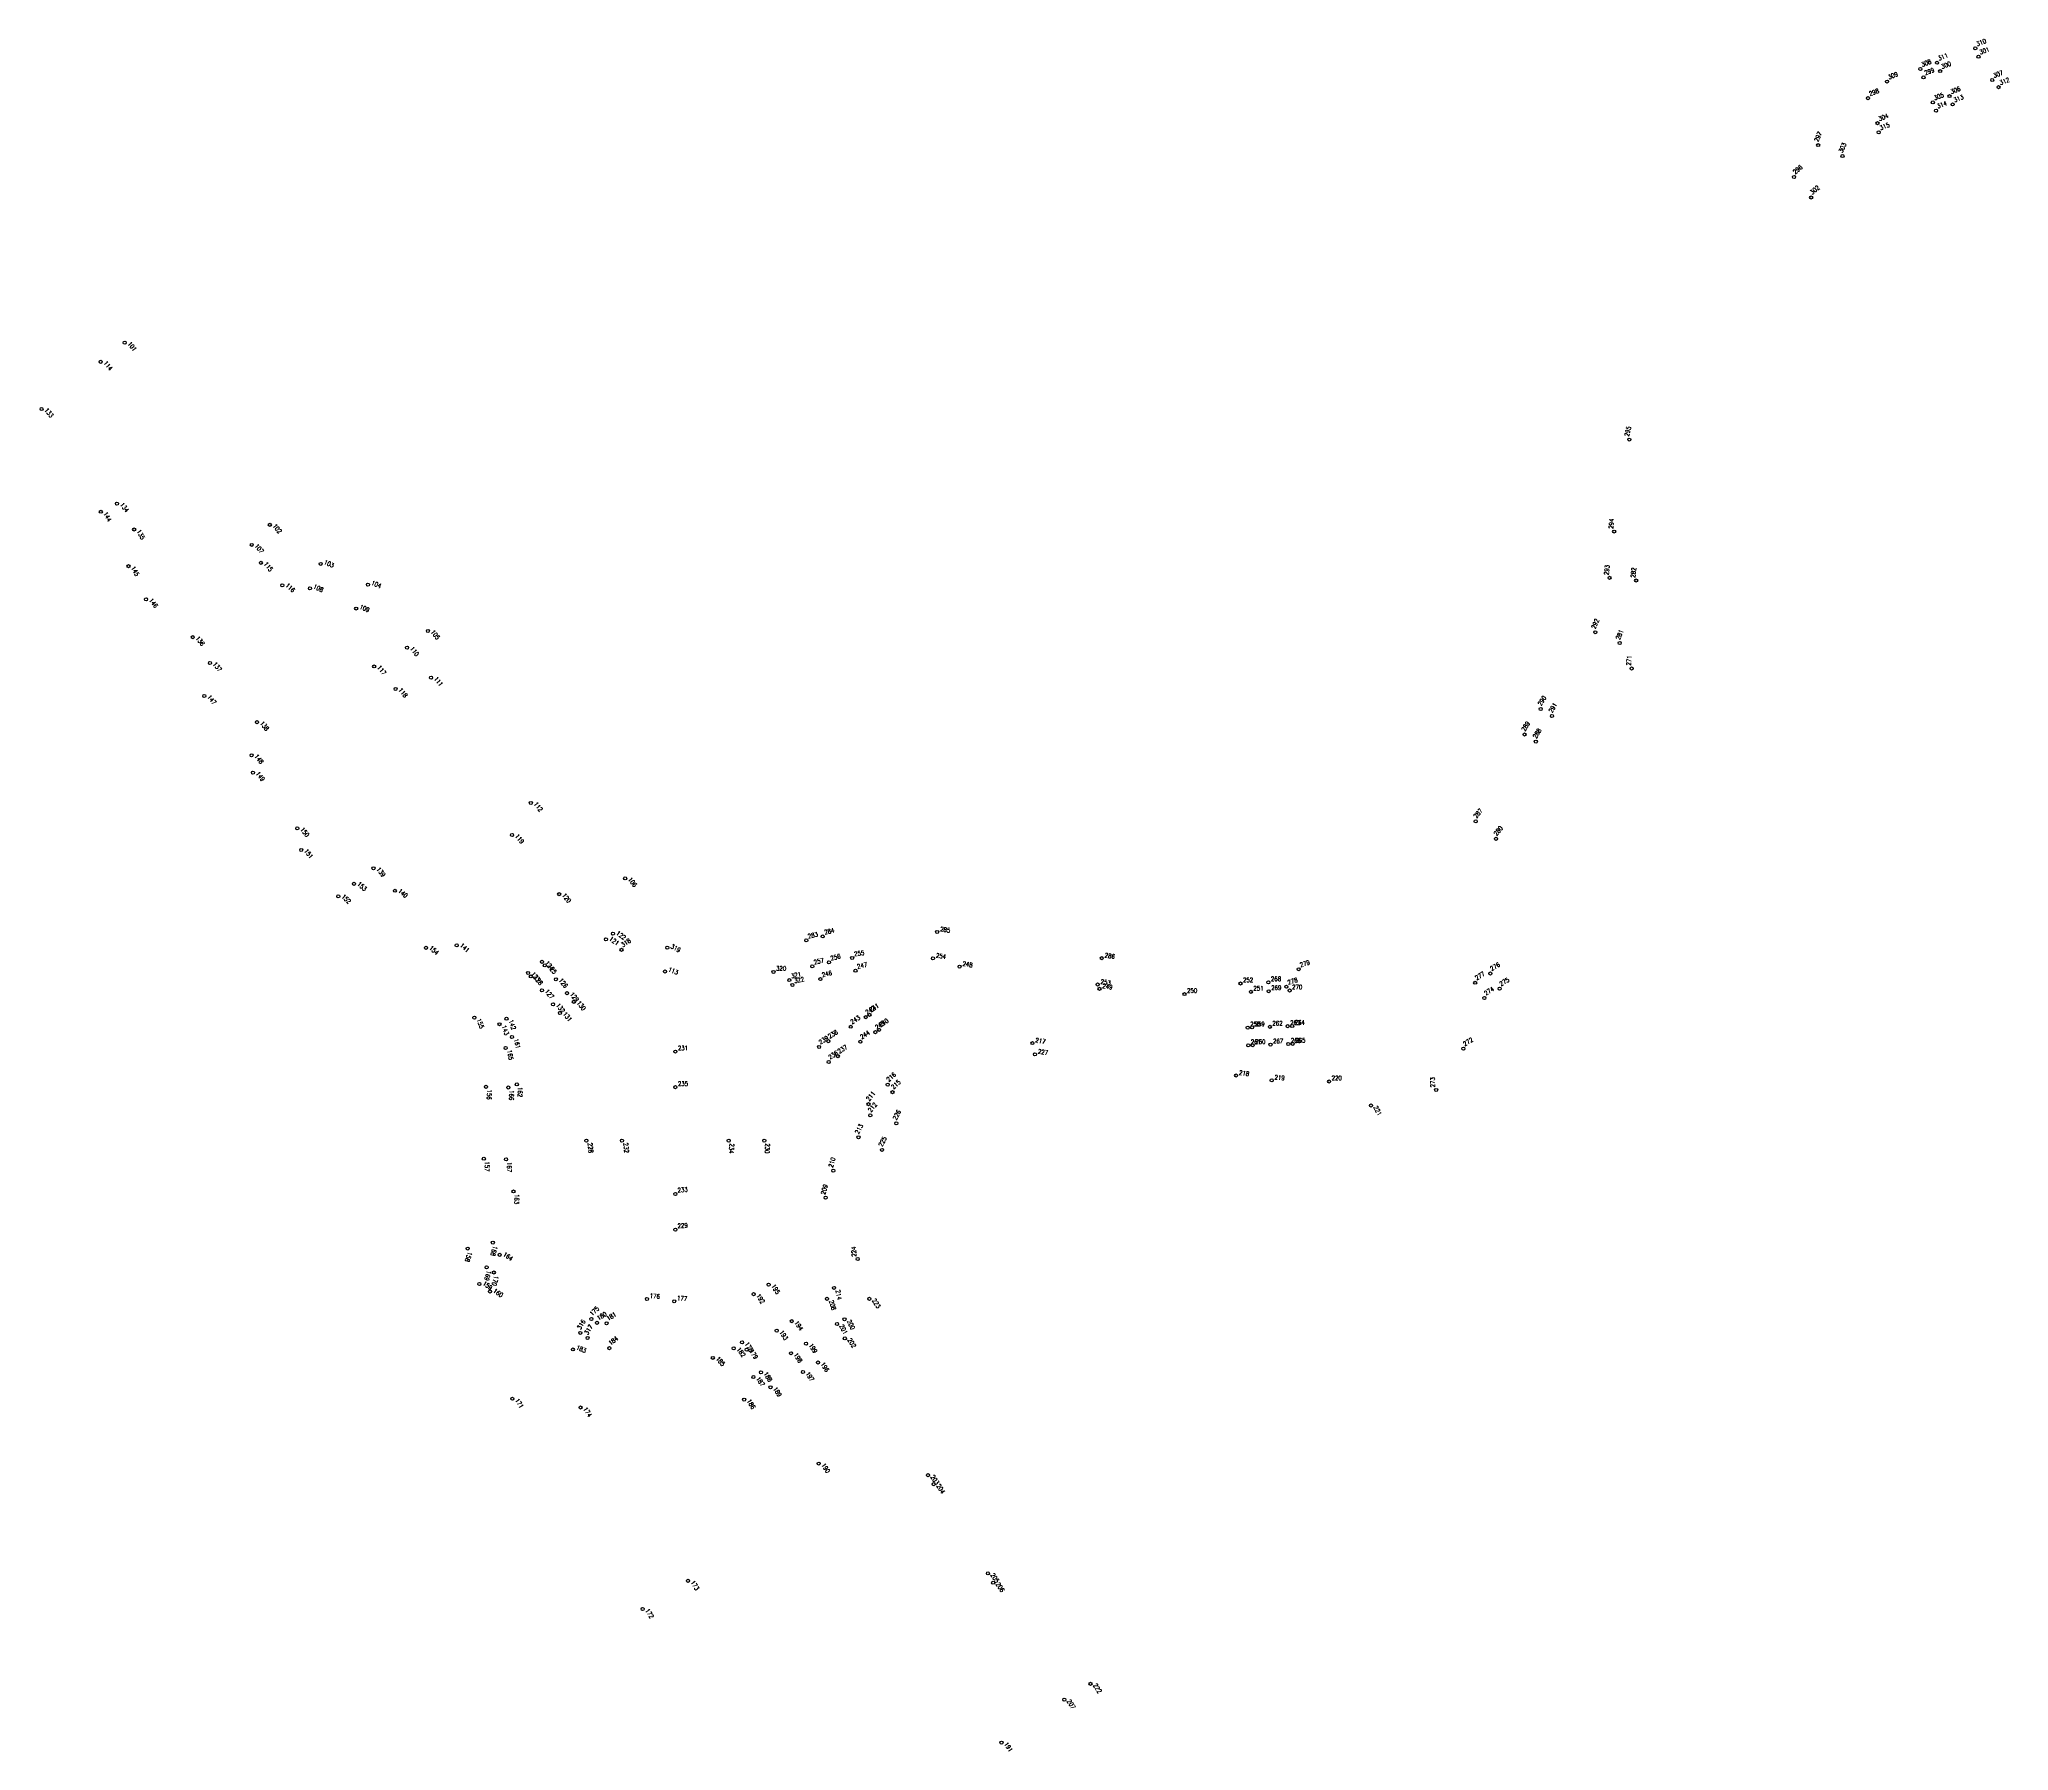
# Model space of a CAD drawing. Header units: metres. Extents: x 148132 to 148889, y 6395393 to 6395652.
# Drawn here: x 148131.8 to 148353.2, y 6395393.4 to 6395585.7 of the extents above.
import ezdxf

# ---------------------------------------------------------------- set-up
doc = ezdxf.new("R2010")
doc.units = ezdxf.units.M
doc.layers.add('M-KOORDINATPUNKT', color=1, linetype='Continuous')
doc.styles.add('SIMPLEX8', font='simplex.shx', dxfattribs={"width": 0.8})

# ---------------------------------------------------------------- blocks, each defined once
blk = doc.blocks.new('koordinatpunkt')
blk.add_circle((0, 0), 0.1736125)
at = {"style": 'SIMPLEX8', "width": 0.8}
blk.add_attdef('KOORDINATPKT', (0.2830747683070359, 0.1429723477081153), '', height=0.500004, dxfattribs=at)

msp = doc.modelspace()

# ---------------------------------------------------------------- block references
at = {"layer": 'M-KOORDINATPUNKT'}
for p, rotation, values in [((148345.1289835104, 6395583.027398418), 20.59749234956264, {'KOORDINATPKT': '311'}), ((148349.430125434, 6395584.643876502), 20.59749234956264, {'KOORDINATPKT': '310'}), ((148349.7895065919, 6395583.710653708), 20.59749234956264, {'KOORDINATPKT': '301'}), ((148339.5134532374, 6395580.916939885), 20.59749234956264, {'KOORDINATPKT': '309'}), ((148343.2569361539, 6395582.323835599), 20.59749234956264, {'KOORDINATPKT': '308'}), ((148343.6086879216, 6395581.387745471), 20.59749234956264, {'KOORDINATPKT': '299'}), ((148345.4807352767, 6395582.091308292), 20.59749234956264, {'KOORDINATPKT': '300'}), ((148351.3362479386, 6395581.087086666), 20.59749234956264, {'KOORDINATPKT': '307'}), ((148344.6639463777, 6395578.579466708), 20.59749234956264, {'KOORDINATPKT': '305'}), ((148346.5359937273, 6395579.283029527), 20.59749234956264, {'KOORDINATPKT': '306'}), ((148346.8877423347, 6395578.346947827), 20.59749234956264, {'KOORDINATPKT': '313'}), ((148352.0477848111, 6395580.286222526), 20.59749234956264, {'KOORDINATPKT': '312'}), ((148337.3805072701, 6395579.047037401), 20.59749234956264, {'KOORDINATPKT': '298'}), ((148338.4359092947, 6395576.238812595), 20.59749234956264, {'KOORDINATPKT': '304'}), ((148345.0156949846, 6395577.643384998), 20.59749234956264, {'KOORDINATPKT': '314'}), ((148338.5734344041, 6395575.222220228), 20.59749234956264, {'KOORDINATPKT': '315'}), ((148331.7736755027, 6395573.77741528), 65.85089033906418, {'KOORDINATPKT': '297'}), ((148334.5111270573, 6395572.55007711), 65.85089034093538, {'KOORDINATPKT': '303'}), ((148329.0611165615, 6395570.195038059), 39.88344625050498, {'KOORDINATPKT': '296'}), ((148330.9848004339, 6395567.892986721), 39.88344625665349, {'KOORDINATPKT': '302'}), ((148141.4271666254, 6395551.577842729), 308.5743861036954, {'KOORDINATPKT': '101'}), ((148138.7299590482, 6395549.426663684), 308.5743861036954, {'KOORDINATPKT': '114'}), ((148132.0846650166, 6395544.126657339), 308.5743861036954, {'KOORDINATPKT': '133'}), ((148310.5456023733, 6395540.696784985), 75.88507217130764, {'KOORDINATPKT': '295'}), ((148138.7443811352, 6395532.585578233), 298.5197297522295, {'KOORDINATPKT': '144'}), ((148140.5633774395, 6395533.495814016), 308.5743861036954, {'KOORDINATPKT': '134'}), ((148142.4913291926, 6395530.591197066), 298.5197297522295, {'KOORDINATPKT': '135'}), ((148157.7441895706, 6395531.119109636), 308.5743861036954, {'KOORDINATPKT': '102'}), ((148308.8397467792, 6395530.362027666), 85.36945848427779, {'KOORDINATPKT': '294'}), ((148155.7135263243, 6395528.864866314), 308.5743861036954, {'KOORDINATPKT': '107'}), ((148141.857025134, 6395526.47491121), 298.5197297522295, {'KOORDINATPKT': '145'}), ((148156.7374684699, 6395526.848352053), 308.5743861036954, {'KOORDINATPKT': '115'}), ((148163.4585997696, 6395526.729831818), 336.3693850009089, {'KOORDINATPKT': '103'}), ((148308.3256017059, 6395525.158233958), 84.35737729332081, {'KOORDINATPKT': '293'}), ((148159.1405117455, 6395524.322648068), 318.5743861024084, {'KOORDINATPKT': '116'}), ((148162.2560839152, 6395523.98138578), 336.3693850039053, {'KOORDINATPKT': '108'}), ((148168.772106478, 6395524.405035928), 336.3693850058164, {'KOORDINATPKT': '104'}), ((148311.3110653021, 6395524.863264272), 84.357377295713, {'KOORDINATPKT': '282'}), ((148143.824837806, 6395522.75057089), 308.5743861036954, {'KOORDINATPKT': '146'}), ((148167.4477804816, 6395521.709884961), 336.3693850037116, {'KOORDINATPKT': '109'}), ((148306.721213214, 6395519.052678984), 66.19651312804116, {'KOORDINATPKT': '292'}), ((148149.0807463508, 6395518.492485033), 308.5743861036954, {'KOORDINATPKT': '136'}), ((148173.1621906811, 6395517.320607144), 308.5743861036954, {'KOORDINATPKT': '110'}), ((148175.5075885752, 6395519.191197618), 308.5743861036954, {'KOORDINATPKT': '105'}), ((148309.4660185364, 6395517.84187605), 66.19651313129681, {'KOORDINATPKT': '281'}), ((148151.0086981044, 6395515.587868082), 308.5743861036954, {'KOORDINATPKT': '137'}), ((148169.4705416556, 6395515.207291043), 308.5743861036954, {'KOORDINATPKT': '117'}), ((148310.8070910203, 6395514.980845626), 84.3573772959192, {'KOORDINATPKT': '271'}), ((148171.8735849294, 6395512.68158706), 308.5743861036954, {'KOORDINATPKT': '118'}), ((148175.8578974186, 6395513.940655739), 308.5743861036954, {'KOORDINATPKT': '111'}), ((148150.3793026365, 6395511.886460811), 308.5743861036954, {'KOORDINATPKT': '147'}), ((148300.5893370267, 6395510.431912431), 56.75259565896209, {'KOORDINATPKT': '290'}), ((148156.3029651809, 6395508.949770109), 308.5743861036954, {'KOORDINATPKT': '138'}), ((148298.7707941238, 6395507.559413624), 57.66261314322853, {'KOORDINATPKT': '289'}), ((148301.8448795652, 6395509.637044225), 59.04443525786758, {'KOORDINATPKT': '291'}), ((148300.0381635874, 6395506.757057939), 56.75259565896209, {'KOORDINATPKT': '288'}), ((148155.6871670817, 6395505.231314075), 308.5743861036954, {'KOORDINATPKT': '148'}), ((148155.8410389007, 6395503.274236516), 308.5743861036954, {'KOORDINATPKT': '149'}), ((148187.0814402647, 6395499.868268381), 308.5743861036954, {'KOORDINATPKT': '112'}), ((148293.2803889093, 6395497.799572702), 49.18357977314154, {'KOORDINATPKT': '287'}), ((148160.8326486788, 6395497.0156186), 308.5743861036954, {'KOORDINATPKT': '150'}), ((148184.9677182417, 6395496.263801819), 308.5743861036954, {'KOORDINATPKT': '119'}), ((148295.5508121974, 6395495.838660135), 49.18357977360509, {'KOORDINATPKT': '280'}), ((148161.270698046, 6395494.589967382), 308.5743861036954, {'KOORDINATPKT': '151'}), ((148167.2080604688, 6395490.786100415), 317.7382803587545, {'KOORDINATPKT': '153'}), ((148169.3970985018, 6395492.531984857), 308.5743860335601, {'KOORDINATPKT': '139'}), ((148197.6761788953, 6395491.395608074), 308.5743861036954, {'KOORDINATPKT': '106'}), ((148165.4333760625, 6395489.370686955), 317.7382803587545, {'KOORDINATPKT': '152'}), ((148171.8001417732, 6395490.00628087), 318.5743860976642, {'KOORDINATPKT': '140'}), ((148190.2619853446, 6395489.625703803), 308.5743861036954, {'KOORDINATPKT': '120'}), ((148178.7507308022, 6395483.872987831), 318.5743860990631, {'KOORDINATPKT': '141'}), ((148195.5254297541, 6395484.555788804), 323.5715030615917, {'KOORDINATPKT': '121'}), ((148196.3072290514, 6395485.179318962), 324.1199223778362, {'KOORDINATPKT': '122'}), ((148197.2707533356, 6395483.366672831), 33.72337517945493, {'KOORDINATPKT': '318'}), ((148218.039203062, 6395484.432740184), 13.47510843325232, {'KOORDINATPKT': '283'}), ((148219.8845247269, 6395484.874914919), 13.47552752269705, {'KOORDINATPKT': '284'}), ((148232.7503006676, 6395485.374908942), 350.9751084154423, {'KOORDINATPKT': '285'}), ((148175.2893002095, 6395483.59324647), 318.5743860955325, {'KOORDINATPKT': '154'}), ((148188.334707067, 6395482.018523218), 308.5743861036954, {'KOORDINATPKT': '124'}), ((148202.4154597532, 6395483.611290401), 331.7207188476261, {'KOORDINATPKT': '319'}), ((148218.7078543335, 6395481.508037836), 13.47510841557862, {'KOORDINATPKT': '257'}), ((148220.5835934423, 6395481.957501179), 13.47510841094009, {'KOORDINATPKT': '256'}), ((148223.1939785712, 6395482.461856903), 8.395774327400439, {'KOORDINATPKT': '255'}), ((148223.5692998916, 6395481.027641285), 13.47510841018296, {'KOORDINATPKT': '247'}), ((148232.2801868565, 6395482.411972355), 350.9751084099146, {'KOORDINATPKT': '254'}), ((148251.2515089062, 6395482.436365565), 350.9751084135691, {'KOORDINATPKT': '286'}), ((148273.384750729, 6395481.19284137), 17.72442569222975, {'KOORDINATPKT': '279'}), ((148186.7711084723, 6395480.771462901), 308.5743861036954, {'KOORDINATPKT': '123'}), ((148187.082873553, 6395480.380563253), 308.5743861036954, {'KOORDINATPKT': '128'}), ((148188.6464721471, 6395481.627623568), 308.5743861036954, {'KOORDINATPKT': '125'}), ((148189.8935324656, 6395480.064024973), 308.5743861036954, {'KOORDINATPKT': '126'}), ((148202.1502571481, 6395480.931960901), 339.4258082572562, {'KOORDINATPKT': '113'}), ((148216.1315356254, 6395479.968391831), 12.05141756806706, {'KOORDINATPKT': '321'}), ((148216.481007459, 6395479.421163435), 12.05141756806706, {'KOORDINATPKT': '322'}), ((148219.6191255313, 6395480.081103166), 13.47510840243294, {'KOORDINATPKT': '246'}), ((148235.2658932995, 6395481.482112464), 350.9751084197526, {'KOORDINATPKT': '248'}), ((148250.7809182811, 6395479.473504707), 350.9751084139929, {'KOORDINATPKT': '253'}), ((148271.9948045225, 6395479.219217599), 17.72442569222975, {'KOORDINATPKT': '278'}), ((148293.2193379053, 6395479.669149044), 31.30745367860286, {'KOORDINATPKT': '277'}), ((148294.9281203809, 6395480.708409574), 31.30745367860286, {'KOORDINATPKT': '276'}), ((148188.3299338695, 6395478.816964655), 308.5743861036954, {'KOORDINATPKT': '127'}), ((148189.5769941836, 6395477.253366059), 308.5743861036954, {'KOORDINATPKT': '132'}), ((148191.1405927823, 6395478.500426375), 308.5743861036954, {'KOORDINATPKT': '129'}), ((148191.9153203026, 6395477.529051657), 308.5743861036954, {'KOORDINATPKT': '130 '}), ((148250.9916679194, 6395478.984390682), 350.9751084196575, {'KOORDINATPKT': '249'}), ((148294.2585984361, 6395477.960366569), 31.30745370139838, {'KOORDINATPKT': '274'}), ((148295.9673809117, 6395478.9996271), 31.30745373172579, {'KOORDINATPKT': '275'}), ((148180.7335577215, 6395475.749714515), 290.9552547895209, {'KOORDINATPKT': '155'}), ((148184.3410878846, 6395475.635629273), 289.7518696165662, {'KOORDINATPKT': '142'}), ((148190.3517217035, 6395476.281991339), 308.5743861036954, {'KOORDINATPKT': '131'}), ((148223.038939844, 6395474.726109368), 32.56317737567894, {'KOORDINATPKT': '243'}), ((148224.7245367785, 6395475.802567854), 32.56317735564755, {'KOORDINATPKT': '242'}), ((148225.1458704246, 6395476.071640589), 32.56317735564755, {'KOORDINATPKT': '241'}), ((148183.5592885863, 6395475.012099115), 289.7518696165662, {'KOORDINATPKT': '143'}), ((148184.959209209, 6395473.570415453), 283.5731577945404, {'KOORDINATPKT': '161'}), ((148219.4810278075, 6395472.453950155), 32.56317738196206, {'KOORDINATPKT': '239'}), ((148220.5105444095, 6395473.111421618), 32.56317738375125, {'KOORDINATPKT': '238'}), ((148224.1153983444, 6395473.040512413), 32.56317737567894, {'KOORDINATPKT': '244'}), ((148225.8009952775, 6395474.1169709), 32.56317735564755, {'KOORDINATPKT': '245'}), ((148226.2223945176, 6395474.386085526), 32.56317735564755, {'KOORDINATPKT': '240'}), ((148243.4573624078, 6395472.890811764), 350.9751084072959, {'KOORDINATPKT': '217'}), ((148291.8908023764, 6395472.263033682), 31.010142275806, {'KOORDINATPKT': '272'}), ((148184.242822051, 6395472.340038569), 279.5762467963207, {'KOORDINATPKT': '165'}), ((148220.5574863093, 6395470.768353198), 32.56317738196206, {'KOORDINATPKT': '236'}), ((148221.5870029103, 6395471.425824661), 32.56317738375125, {'KOORDINATPKT': '237'}), ((148243.7363205703, 6395471.631463021), 350.9751084072852, {'KOORDINATPKT': '227'}), ((148227.1919673388, 6395468.226558818), 41.0263625642684, {'KOORDINATPKT': '216'}), ((148227.7301965891, 6395467.383760341), 41.46991229295833, {'KOORDINATPKT': '215'}), ((148266.3497878583, 6395469.254812191), 350.9748310297151, {'KOORDINATPKT': '218'}), ((148270.3543288203, 6395468.703249386), 354.5448723117456, {'KOORDINATPKT': '219'}), ((148288.8339578771, 6395467.627968722), 90.32159774132936, {'KOORDINATPKT': '273'}), ((148182.0467278923, 6395467.976380961), 268.2219458622105, {'KOORDINATPKT': '156'}), ((148184.5455241879, 6395467.898811165), 268.2219458617978, {'KOORDINATPKT': '166'}), ((148185.508158485, 6395468.256122322), 268.2219458622178, {'KOORDINATPKT': '162'}), ((148225.031365541, 6395466.032391323), 49.85686894507906, {'KOORDINATPKT': '211'}), ((148225.2280020426, 6395464.776610625), 49.85686894507906, {'KOORDINATPKT': '212'}), ((148228.1524027765, 6395463.884093999), 61.89239148751395, {'KOORDINATPKT': '226'}), ((148281.51999109, 6395465.876943579), 297.3354984499988, {'KOORDINATPKT': '221'}), ((148193.3207682045, 6395461.940302934), 275.3465319097149, {'KOORDINATPKT': '228'}), ((148197.3207682045, 6395461.940302934), 276.0107444964589, {'KOORDINATPKT': '232'}), ((148209.3207682045, 6395461.940302934), 265.0671194377635, {'KOORDINATPKT': '234'}), ((148213.3207682045, 6395461.940302934), 266.9225676313182, {'KOORDINATPKT': '230'}), ((148223.9100544178, 6395462.309102747), 61.89239148360561, {'KOORDINATPKT': '213'}), ((148226.5562473499, 6395460.895715692), 61.89239148383755, {'KOORDINATPKT': '225'}), ((148181.7960549105, 6395459.901321414), 268.2219458623435, {'KOORDINATPKT': '157'}), ((148184.294851206, 6395459.823751618), 268.2219458620735, {'KOORDINATPKT': '167'}), ((148221.0688482161, 6395458.559626319), 74.27258689851669, {'KOORDINATPKT': '210'}), ((148185.1347034031, 6395456.225818924), 268.2219458630464, {'KOORDINATPKT': '163'}), ((148203.3207682045, 6395455.940302934), 5.320935903757023, {'KOORDINATPKT': '233'}), ((148220.2137772671, 6395455.523192069), 74.2725869000826, {'KOORDINATPKT': '209'}), ((148182.8084044739, 6395450.471874394), 253.7152454288992, {'KOORDINATPKT': '168'}), ((148203.3207682045, 6395451.940302934), 3.925688388370923, {'KOORDINATPKT': '229'}), ((148179.9798343205, 6395449.808975019), 251.3742830946136, {'KOORDINATPKT': '158'}), ((148183.5847014814, 6395449.099750144), 325.050897455857, {'KOORDINATPKT': '164'}), ((148223.8148887055, 6395448.634560071), 92.90168350237965, {'KOORDINATPKT': '224'}), ((148182.1043419582, 6395447.694318055), 253.8285764938192, {'KOORDINATPKT': '169'}), ((148182.9240032031, 6395447.12146952), 254.8532607147206, {'KOORDINATPKT': '170'}), ((148181.2914785801, 6395445.82238326), 325.0508974563696, {'KOORDINATPKT': '159'}), ((148182.4832731461, 6395444.989456519), 325.0508974553434, {'KOORDINATPKT': '160'}), ((148200.1277127308, 6395444.143595974), 355.2498462071393, {'KOORDINATPKT': '176'}), ((148203.193798584, 6395443.888815599), 355.2498462175824, {'KOORDINATPKT': '177'}), ((148212.1195418123, 6395444.689011749), 302.3396091787491, {'KOORDINATPKT': '192'}), ((148213.8092957787, 6395445.758933029), 302.3396091787491, {'KOORDINATPKT': '195'}), ((148220.3673204921, 6395444.162455844), 287.2760527301178, {'KOORDINATPKT': '208'}), ((148221.1583733005, 6395445.389999712), 279.6324821001068, {'KOORDINATPKT': '214'}), ((148225.1316969306, 6395444.158346191), 302.3396091787491, {'KOORDINATPKT': '223'}), ((148193.8835046536, 6395441.902076304), 44.24397458124008, {'KOORDINATPKT': '175'}), ((148194.5119569195, 6395441.46286076), 30.32815488718034, {'KOORDINATPKT': '180'}), ((148195.589757285, 6395441.419374481), 30.32815488718034, {'KOORDINATPKT': '181'}), ((148222.3384933476, 6395441.860238209), 295.6980785552902, {'KOORDINATPKT': '200'}), ((148192.6343311813, 6395440.335071866), 58.63421915737698, {'KOORDINATPKT': '316'}), ((148193.4539924246, 6395439.762223331), 58.63421915737698, {'KOORDINATPKT': '317'}), ((148195.9111508226, 6395438.62287901), 37.99960711284696, {'KOORDINATPKT': '184'}), ((148210.814612039, 6395439.272528399), 302.3396091797059, {'KOORDINATPKT': '178'}), ((148214.71768661, 6395440.585436654), 302.3396091787491, {'KOORDINATPKT': '193'}), ((148216.407471066, 6395441.655309774), 302.3396091787491, {'KOORDINATPKT': '194'}), ((148221.4938268238, 6395441.324945333), 296.0306139735849, {'KOORDINATPKT': '201'}), ((148222.3719836627, 6395439.717941388), 302.3396091787491, {'KOORDINATPKT': '202'}), ((148191.8043970619, 6395438.475787384), 337.8828307873102, {'KOORDINATPKT': '183'}), ((148207.5360063473, 6395437.527890331), 311.2383384629434, {'KOORDINATPKT': '185'}), ((148209.8839409858, 6395438.604377981), 307.3901133720226, {'KOORDINATPKT': '182'}), ((148211.338117702, 6395438.445690417), 302.3396091790201, {'KOORDINATPKT': '179'}), ((148216.3224962905, 6395438.050759971), 302.3396091787491, {'KOORDINATPKT': '198'}), ((148218.0122807451, 6395439.12063309), 302.3396091787491, {'KOORDINATPKT': '199'}), ((148212.098260859, 6395435.375720857), 302.339609179129, {'KOORDINATPKT': '187'}), ((148212.9429273829, 6395435.911013733), 302.3396091787491, {'KOORDINATPKT': '188'}), ((148217.6598378189, 6395435.9385292), 302.3396091787491, {'KOORDINATPKT': '197'}), ((148219.3496221448, 6395437.00840252), 302.3396091787491, {'KOORDINATPKT': '196'}), ((148214.0128005031, 6395434.221229277), 302.339609179129, {'KOORDINATPKT': '189'}), ((148185.0000019005, 6395432.933991725), 301.7963195190346, {'KOORDINATPKT': '171'}), ((148192.6658133433, 6395431.95586413), 301.7963195189893, {'KOORDINATPKT': '174'}), ((148211.0557686839, 6395432.839788995), 302.3396091787491, {'KOORDINATPKT': '186'}), ((148219.4366415972, 6395425.654678536), 302.3396091787491, {'KOORDINATPKT': '190'}), ((148231.710249489, 6395424.346325861), 302.3396091787491, {'KOORDINATPKT': '203'}), ((148232.36559385, 6395423.335740619), 302.3396091787491, {'KOORDINATPKT': '204'}), ((148238.4514813245, 6395413.317828935), 302.3396091787491, {'KOORDINATPKT': '205'}), ((148204.7378006273, 6395412.482948922), 301.7963195189893, {'KOORDINATPKT': '173'}), ((148239.0462608835, 6395412.270450536), 302.3396091787491, {'KOORDINATPKT': '206'}), ((148199.6382413812, 6395409.32154172), 301.7963195234816, {'KOORDINATPKT': '172'}), ((148249.9831353131, 6395400.912201933), 302.3396091787491, {'KOORDINATPKT': '222'}), ((148247.0346523643, 6395399.120996739), 302.3396091787491, {'KOORDINATPKT': '207'}), ((148239.9753293569, 6395394.309238803), 302.3396091787491, {'KOORDINATPKT': '191'})]:
    msp.add_blockref('koordinatpunkt', p, dxfattribs=dict(at, rotation=rotation)).add_auto_attribs(values)
for p, values in [((148214.3552367643, 6395480.889875563), {'KOORDINATPKT': '320'}), ((148266.8420980957, 6395479.587901062), {'KOORDINATPKT': '252'}), ((148269.9764740664, 6395479.718894221), {'KOORDINATPKT': '268'}), ((148260.5496119571, 6395478.39481789), {'KOORDINATPKT': '250'}), ((148268.0118479113, 6395478.650888437), {'KOORDINATPKT': '251'}), ((148270.0107694058, 6395478.719482479), {'KOORDINATPKT': '269'}), ((148272.3594036734, 6395478.800077098), {'KOORDINATPKT': '270'}), ((148267.6493604589, 6395474.636095074), {'KOORDINATPKT': '258'}), ((148268.1490663299, 6395474.653242743), {'KOORDINATPKT': '259'}), ((148270.1478887685, 6395474.721863897), {'KOORDINATPKT': '262'}), ((148272.1467132977, 6395474.7904241), {'KOORDINATPKT': '263'}), ((148272.6463895665, 6395474.807570754), {'KOORDINATPKT': '264'}), ((148203.3207682045, 6395471.940302934), {'KOORDINATPKT': '231'}), ((148267.7179809227, 6395472.637272612), {'KOORDINATPKT': '261'}), ((148268.217626535, 6395472.654418213), {'KOORDINATPKT': '260'}), ((148270.2164500179, 6395472.723008892), {'KOORDINATPKT': '267'}), ((148272.2152735017, 6395472.79159957), {'KOORDINATPKT': '266'}), ((148272.7149802448, 6395472.80874727), {'KOORDINATPKT': '265'}), ((148276.803727724, 6395468.573397319), {'KOORDINATPKT': '220'}), ((148203.3207682045, 6395467.940302934), {'KOORDINATPKT': '235'})]:
    msp.add_blockref('koordinatpunkt', p, dxfattribs=at).add_auto_attribs(values)

doc.saveas('drawing.dxf')
